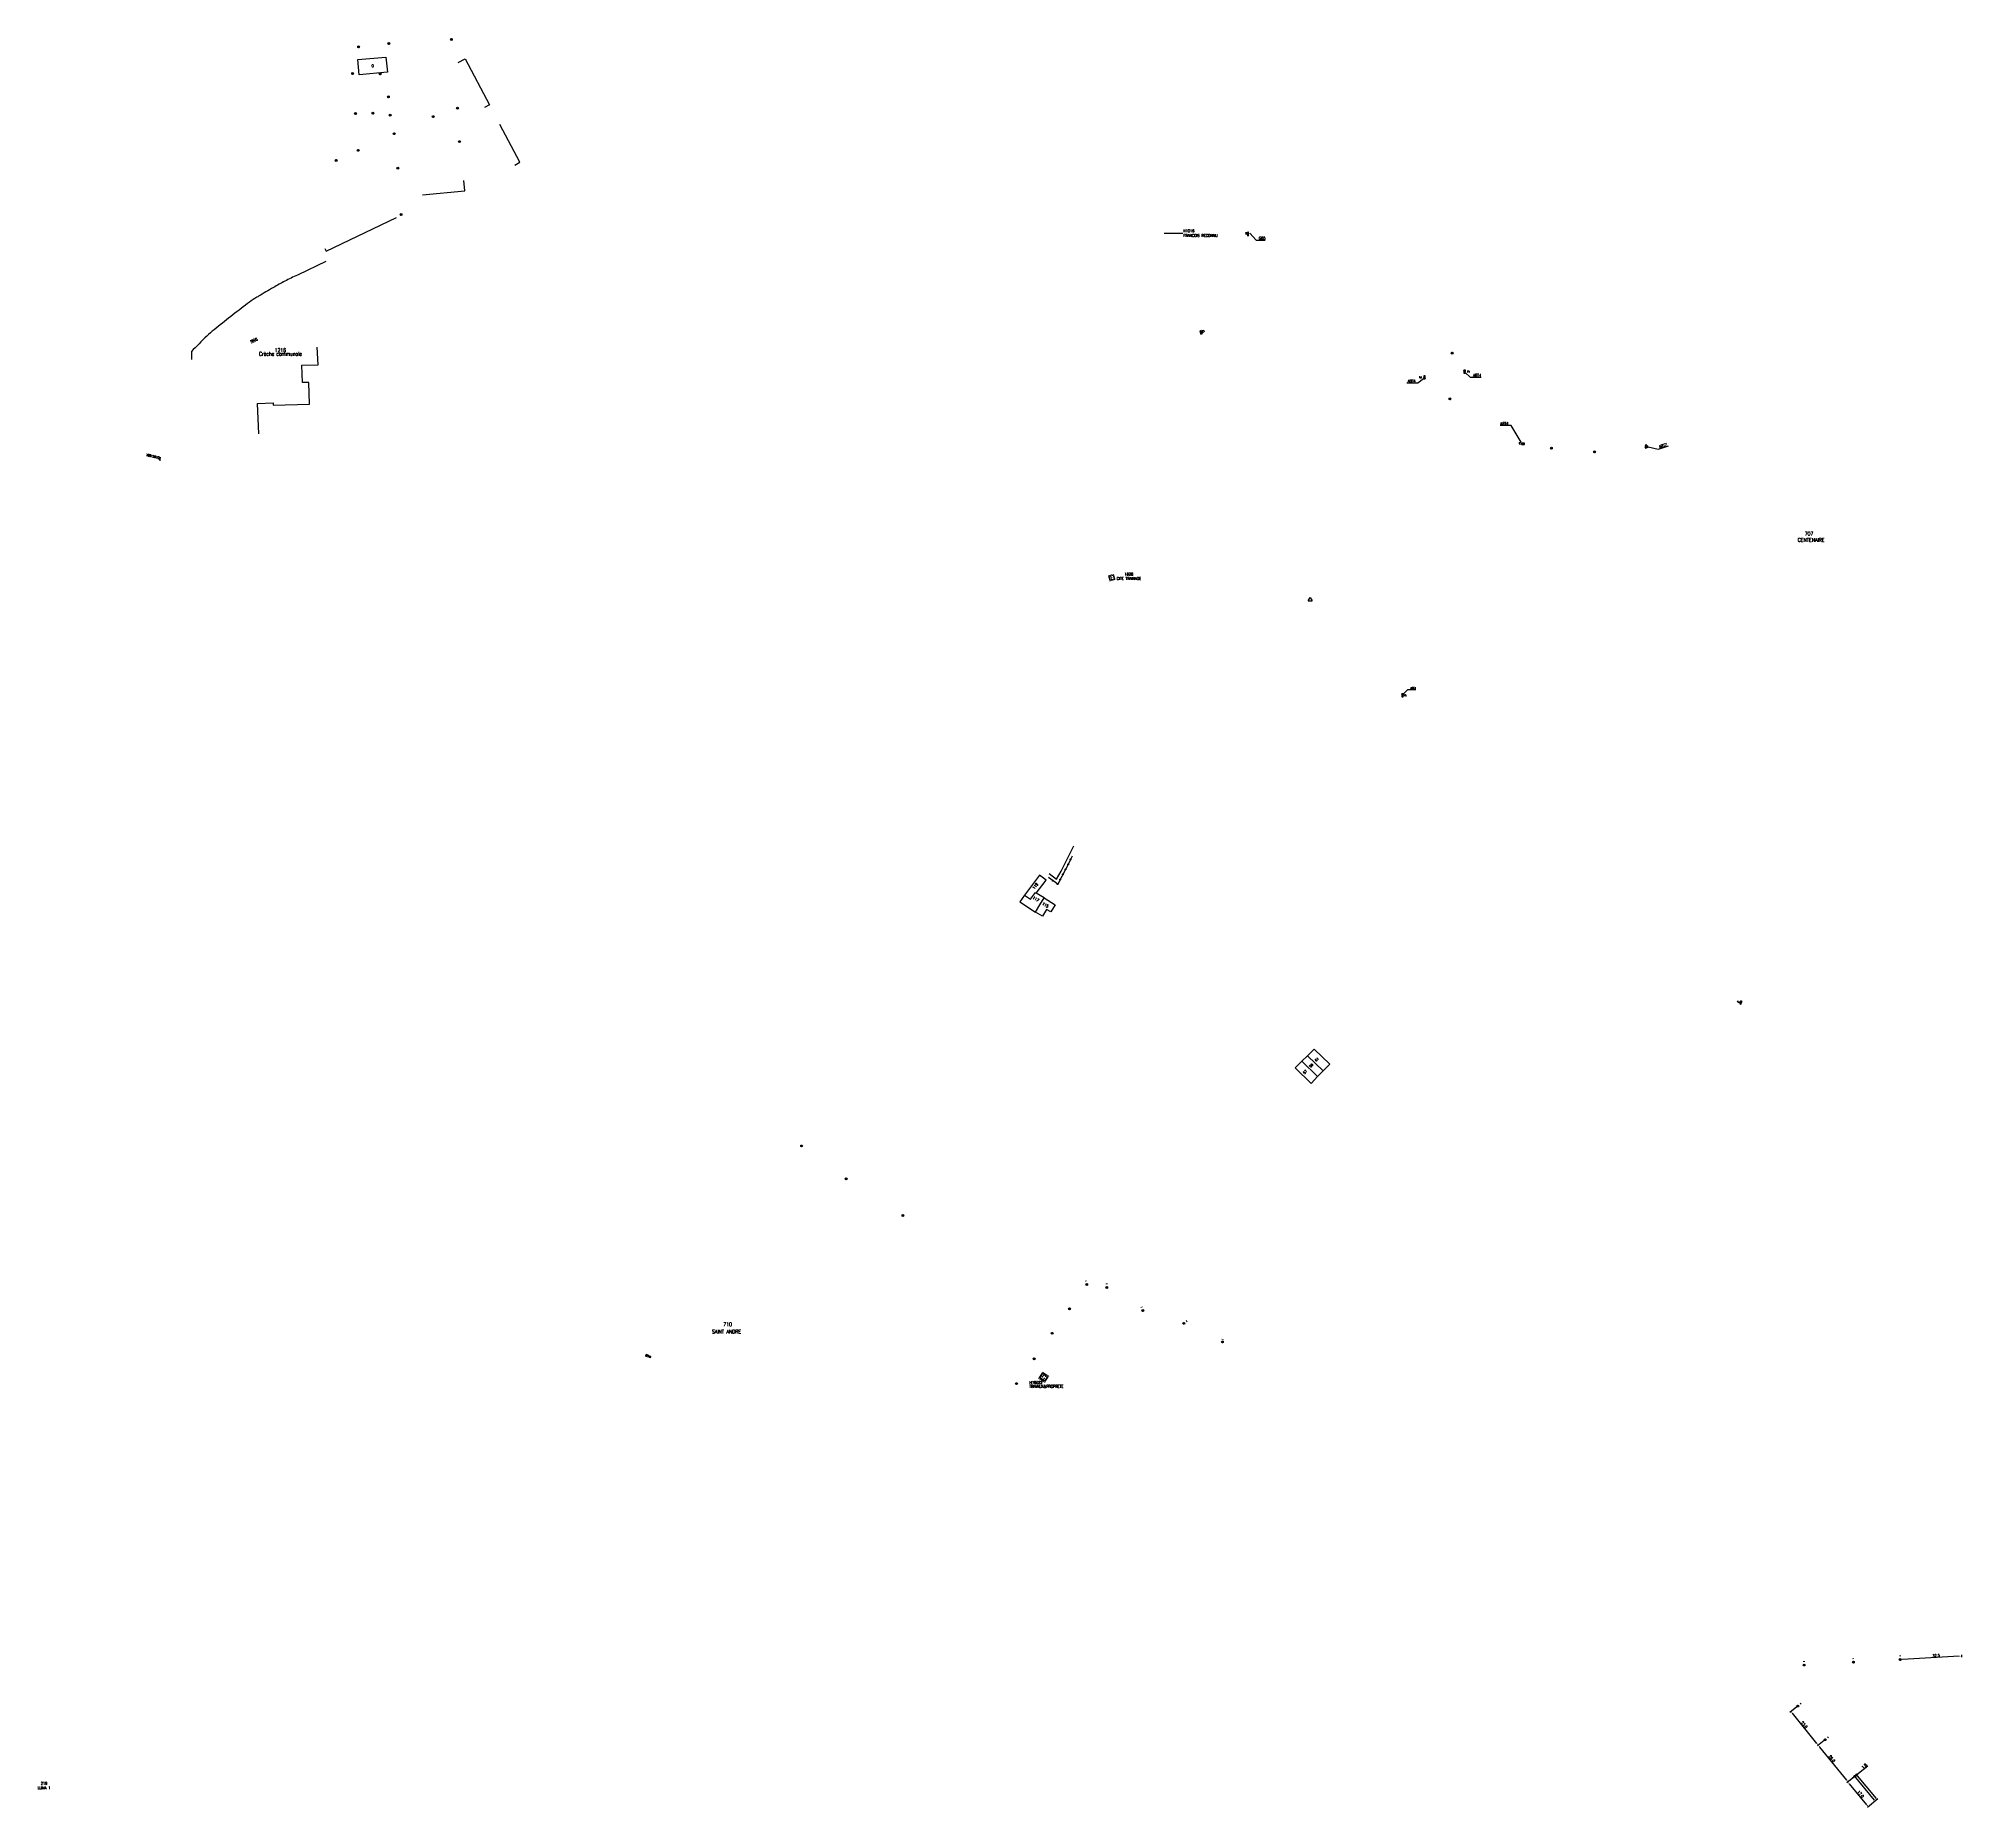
# Model space of a CAD drawing. Header units: millimetres. Extents: x 156980 to 157999, y 121028 to 121966.
import ezdxf
from ezdxf.enums import TextEntityAlignment as Align

# ---------------------------------------------------------------- set-up
doc = ezdxf.new("R2010")
doc.units = ezdxf.units.MM
doc.layers.get('0').update_dxf_attribs({"linetype": 'CONTINUOUS'})
doc.layers.get('DEFPOINTS').update_dxf_attribs({"linetype": 'CONTINUOUS'})
for name, color, linetype in [('BB01', 7, 'CONTINUOUS'), ('BB06', 7, 'CONTINUOUS'), ('BF01', 7, 'CONTINUOUS'), ('BR12', 7, 'CONTINUOUS'), ('G_210', 7, 'CONTINUOUS'), ('M_200', 7, 'CONTINUOUS'), ('W0008', 7, 'CONTINUOUS'), ('W0100', 7, 'CONTINUOUS'), ('W0430', 7, 'CONTINUOUS'), ('W0432', 7, 'CONTINUOUS'), ('W0469', 7, 'CONTINUOUS'), ('W0991', 7, 'CONTINUOUS')]:
    doc.layers.add(name, color=color, linetype=linetype)
doc.styles.add('B_ROMANS', font='ROMANS.shx', dxfattribs={"width": 0.75})
doc.styles.add('G_ROMANS', font='ROMANS.SHX', dxfattribs={"width": 0.75})
doc.styles.add('M_ROMANS', font='ROMANS.shx', dxfattribs={"width": 0.75})
doc.styles.get("Standard").update_dxf_attribs({"font": 'romans.shx', "width": 0.85})
doc.dimstyles.get("Standard").update_dxf_attribs({"dimtxt": 1.5, "dimasz": 1.2, "dimexe": 0.625, "dimexo": 0.625, "dimgap": 0.25, "dimtad": 1, "dimdec": 1, "dimzin": 0, "dimdsep": 46, "dimtxsty": 'Standard', "dimcen": -0.5, "dimadec": 0, "dimazin": 0, "dimtfac": 1, "dimtdec": 1, "dimtmove": 0, "dimatfit": 3, "dimfxl": 0, "dimtolj": 1, "dimtzin": 0, "dimarcsym": 0})

# ---------------------------------------------------------------- blocks, each defined once
blk = doc.blocks.new('BR1201')
at = {"color": 0, "linetype": 'Continuous'}
for p, q in [((-1, -0.6), (0, 1.2)), ((0, 1.2), (1, -0.6)), ((-1, -0.6), (1, -0.6))]:
    blk.add_line(p, q, dxfattribs=at)
blk = doc.blocks.new('M_200_56')
at = {"color": 0, "linetype": 'Continuous', "const_width": 0.35, "flags": 128}
blk.add_lwpolyline([(2, 2), (2, -2), (-2, -2), (-2, 2)], close=True, dxfattribs=at)
at = {"color": 0, "linetype": 'Continuous'}
blk.add_lwpolyline([(-1.5, 1.5), (1.5, 1.5), (1.5, -1.5), (-1.5, -1.5)], close=True, dxfattribs=at)
at = {"color": 0, "linetype": 'Continuous', "width": 0.85}
blk.add_text('E', height=2.5, dxfattribs=at).set_placement((0, 0), align=Align.MIDDLE_CENTER)
for tag, p in [('NUM', (0, 15.1)), ('NOM', (0, 8.6))]:
    blk.add_attdef(tag, text='', height=4, dxfattribs=at).set_placement(p, align=Align.MIDDLE)
at = {"color": 0, "linetype": 'Continuous', "style": 'M_ROMANS', "width": 0.75, "flags": 3}
for tag, p in [('DEF_COUP', (-0.1, -7.5)), ('DEF_TYPE', (-0.1, -10)), ('DEF_LEG', (-0.1, -5))]:
    blk.add_attdef(tag, text='', height=1.2, dxfattribs=at).set_placement(p, align=Align.MIDDLE)
blk = doc.blocks.new('BR1209')
at = {"color": 0, "linetype": 'Continuous', "flags": 128}
for points in [[(-0.5, 0), (0.5, 0)], [(0, 0.5), (0, -0.5)]]:
    blk.add_lwpolyline(points, dxfattribs=at)
at = {"color": 0, "linetype": 'Continuous'}
blk.add_circle((0, 0), 0.5, dxfattribs=at)
at = {"color": 0, "linetype": 'Continuous', "style": 'B_ROMANS', "width": 0.75}
blk.add_attdef('NUM', text='', height=1.2, dxfattribs=at).set_placement((0, 2), align=Align.MIDDLE)
at = {"color": 0, "linetype": 'Continuous', "style": 'B_ROMANS', "width": 0.75, "flags": 3}
for tag, p in [('DEF_LEG', (0, -10)), ('DEF_COUP', (0, -12.5)), ('DEF_TYPE', (0, -15))]:
    blk.add_attdef(tag, text='', height=1.2, dxfattribs=at).set_placement(p, align=Align.MIDDLE)
blk = doc.blocks.new('br1208')
at = {"color": 0, "linetype": 'Continuous', "flags": 128}
for points in [[(0, 0), (-0.5, 0)], [(0.5, 0.75), (0, 0.75), (0, -0.75)]]:
    blk.add_lwpolyline(points, dxfattribs=at)
at = {"color": 0, "linetype": 'Continuous', "style": 'B_ROMANS', "width": 0.75}
blk.add_attdef('NUM', text='', height=1.2, dxfattribs=at).set_placement((0, 2), align=Align.MIDDLE)
at = {"color": 0, "linetype": 'Continuous', "style": 'B_ROMANS', "width": 0.75, "flags": 3}
for tag, p in [('DEF_LEG', (0, -10)), ('DEF_COUP', (0, -12.5)), ('DEF_TYPE', (0, -15))]:
    blk.add_attdef(tag, text='', height=1.2, dxfattribs=at).set_placement(p, align=Align.MIDDLE)
blk = doc.blocks.new('G_210_17')
at = {"color": 0, "linetype": 'Continuous', "const_width": 0.35, "flags": 128}
blk.add_lwpolyline([(2, 2), (2, -2), (-2, -2), (-2, 2)], close=True, dxfattribs=at)
at = {"color": 0, "linetype": 'Continuous'}
blk.add_lwpolyline([(-1.5, 1.5), (1.5, 1.5), (1.5, -1.5), (-1.5, -1.5)], close=True, dxfattribs=at)
at = {"color": 0, "linetype": 'Continuous', "style": 'G_ROMANS', "width": 0.75}
blk.add_text('G', height=2.5, dxfattribs=at).set_placement((0, 0), align=Align.MIDDLE_CENTER)
for tag, height, p in [('NUM', 4, (0, 14)), ('NOM', 4, (0, 9)), ('BCL', 3, (0, 5))]:
    blk.add_attdef(tag, text='', height=height, dxfattribs=at).set_placement(p, align=Align.MIDDLE)
at = {"color": 0, "linetype": 'Continuous', "style": 'G_ROMANS', "width": 0.75, "flags": 3}
for tag, p in [('DEF_COUP', (0.1, -7.6)), ('DEF_TYPE', (0.1, -10.1)), ('DEF_LEG', (0.1, -5.1))]:
    blk.add_attdef(tag, text='', height=1.2, dxfattribs=at).set_placement(p, align=Align.MIDDLE)
blk = doc.blocks.new('*D5')
at = {"layer": 'BR12', "color": 0, "linetype": 'Continuous', "lineweight": -2, "transparency": 16777216}
for p, q in [((157944.3, 121045.8), (157938.7, 121041.2)), ((157949.3, 121029.5), (157940, 121040.7)), ((157955.1, 121032.7), (157949.6, 121028.1))]:
    blk.add_line(p, q, dxfattribs=at)
at = {"layer": 'BR12', "color": 0, "linetype": 'Continuous', "transparency": 16777216}
for points in [[(157940.1, 121040.8), (157939.8, 121040.6), (157939.2, 121041.6)], [(157949.5, 121029.6), (157949.1, 121029.3), (157950.1, 121028.5)]]:
    blk.add_solid(points, dxfattribs=at)
at = {"layer": 'DEFPOINTS', "color": 0, "linetype": 'Continuous', "transparency": 16777216}
for p in [(157939.2, 121041.6), (157944.8, 121046.2), (157955.6, 121033.1)]:
    blk.add_point(p, dxfattribs=at)
at = {"layer": 'BR12', "color": 0, "linetype": 'Continuous', "transparency": 16777216, "insert": (157945.9, 121035.2), "char_height": 1.5, "attachment_point": 5, "rotation": 309.6597}
blk.add_mtext('\\A1;17.0', dxfattribs=at)
blk = doc.blocks.new('*D6')
at = {"layer": 'BR12', "color": 0, "linetype": 'Continuous', "lineweight": -2, "transparency": 16777216}
for p, q in [((157944.9, 121046.3), (157949.7, 121050.3)), ((157942, 121043.9), (157941.1, 121043.2)), ((157953.4, 121032.1), (157942.5, 121045.2)), ((157942.9, 121044.7), (157943.9, 121045.5)), ((157954.4, 121032.9), (157943.5, 121046))]:
    blk.add_line(p, q, dxfattribs=at)
at = {"layer": 'BR12', "color": 0, "linetype": 'Continuous', "transparency": 16777216}
for points in [[(157941.9, 121044.1), (157942.1, 121043.8), (157942.9, 121044.7)], [(157944.7, 121046.5), (157945, 121046.1), (157943.9, 121045.5)]]:
    blk.add_solid(points, dxfattribs=at)
at = {"layer": 'DEFPOINTS', "color": 0, "linetype": 'Continuous', "transparency": 16777216}
for p in [(157942.9, 121044.7), (157953.8, 121031.6), (157954.8, 121032.4)]:
    blk.add_point(p, dxfattribs=at)
at = {"layer": 'BR12', "color": 0, "linetype": 'Continuous', "transparency": 16777216, "insert": (157947.9, 121050.1), "char_height": 1.5, "attachment_point": 5, "rotation": 39.586}
blk.add_mtext('\\A1;1.8', dxfattribs=at)
blk = doc.blocks.new('*D7')
at = {"layer": 'BR12', "color": 0, "linetype": 'Continuous', "lineweight": -2, "transparency": 16777216}
for p, q in [((157926.7, 121063.7), (157923.1, 121060.8)), ((157938.6, 121042.7), (157924.3, 121060.2)), ((157942.4, 121044.3), (157938.8, 121041.4))]:
    blk.add_line(p, q, dxfattribs=at)
at = {"layer": 'BR12', "color": 0, "linetype": 'Continuous', "transparency": 16777216}
for points in [[(157924.5, 121060.4), (157924.1, 121060.1), (157923.5, 121061.2)], [(157938.7, 121042.8), (157938.4, 121042.6), (157939.3, 121041.8)]]:
    blk.add_solid(points, dxfattribs=at)
at = {"layer": 'DEFPOINTS', "color": 0, "linetype": 'Continuous', "transparency": 16777216}
for p in [(157923.5, 121061.2), (157927.2, 121064.1), (157942.9, 121044.7)]:
    blk.add_point(p, dxfattribs=at)
at = {"layer": 'BR12', "color": 0, "linetype": 'Continuous', "transparency": 16777216, "insert": (157930.7, 121054), "char_height": 1.5, "attachment_point": 5, "rotation": 309.1123}
blk.add_mtext('\\A1;25.0', dxfattribs=at)
blk = doc.blocks.new('*D8')
at = {"layer": 'BR12', "color": 0, "linetype": 'Continuous', "lineweight": -2, "transparency": 16777216}
for p, q in [((157912.1, 121081.6), (157908.5, 121078.6)), ((157922.8, 121062.1), (157909.8, 121078.1)), ((157926.7, 121063.7), (157923.1, 121060.8))]:
    blk.add_line(p, q, dxfattribs=at)
at = {"layer": 'BR12', "color": 0, "linetype": 'Continuous', "transparency": 16777216}
for points in [[(157909.9, 121078.2), (157909.6, 121078), (157909, 121079)], [(157922.9, 121062.2), (157922.6, 121062), (157923.5, 121061.2)]]:
    blk.add_solid(points, dxfattribs=at)
at = {"layer": 'DEFPOINTS', "color": 0, "linetype": 'Continuous', "transparency": 16777216}
for p in [(157912.6, 121082), (157909, 121079), (157927.1, 121064.1)]:
    blk.add_point(p, dxfattribs=at)
at = {"layer": 'BR12', "color": 0, "linetype": 'Continuous', "transparency": 16777216, "insert": (157916, 121072), "char_height": 1.5, "attachment_point": 5, "rotation": 309.1531}
blk.add_mtext('\\A1;23.0', dxfattribs=at)
blk = doc.blocks.new('*D9')
at = {"layer": 'BR12', "color": 0, "linetype": 'Continuous', "lineweight": -2, "transparency": 16777216}
for p, q in [((157966.9, 121107.2), (157967, 121105.9)), ((157998.2, 121108.4), (157968.2, 121106.6)), ((157999.4, 121109.1), (157999.5, 121107.8))]:
    blk.add_line(p, q, dxfattribs=at)
at = {"layer": 'BR12', "color": 0, "linetype": 'Continuous', "transparency": 16777216}
for points in [[(157968.2, 121106.8), (157968.2, 121106.4), (157967, 121106.5)], [(157998.2, 121108.6), (157998.2, 121108.2), (157999.4, 121108.5)]]:
    blk.add_solid(points, dxfattribs=at)
at = {"layer": 'DEFPOINTS', "color": 0, "linetype": 'Continuous', "transparency": 16777216}
for p in [(157966.9, 121107.8), (157967, 121106.5), (157999.4, 121109.7)]:
    blk.add_point(p, dxfattribs=at)
at = {"layer": 'BR12', "color": 0, "linetype": 'Continuous', "transparency": 16777216, "insert": (157986, 121108.7), "char_height": 1.5, "attachment_point": 5, "rotation": 3.4162}
blk.add_mtext('\\A1;32.5', dxfattribs=at)
blk = doc.blocks.new('BF0101')
at = {"color": 0, "linetype": 'Continuous'}
for radius in [0.25, 0.15]:
    blk.add_circle((0, 0), radius, dxfattribs=at)
blk = doc.blocks.new('T469')
at = {"color": 0, "linetype": 'Continuous', "flags": 128}
for points in [[(-0.4, 0.4), (0.4, -0.4)], [(-0.4, -0.4), (0.4, 0.4)]]:
    blk.add_lwpolyline(points, dxfattribs=at)
at = {"color": 0, "linetype": 'Continuous'}
blk.add_circle((0, 0), 0.5, dxfattribs=at)
blk = doc.blocks.new('*U13')
at = {"flags": 128}
for points in [[(0.8, 0.8), (-0.8, 0.8)], [(-0.8, 0.8), (-0.8, 0)], [(0.8, 0.8), (-0.8, 0)], [(-0.8, 0), (0.8, 0)], [(-0.3, 1.7), (0.5, 1.7)], [(-0.3, 1.7), (-0.3, 0.9)], [(-0.3, 1.3), (0.1, 1.3)], [(-0.3, 0.9), (0.5, 0.9)], [(0.8, 0), (0.8, 0.8)]]:
    blk.add_lwpolyline(points, dxfattribs=at)
blk = doc.blocks.new('*U14')
at = {"flags": 128}
for points in [[(0.8, 0.8), (-0.8, 0.8)], [(-0.8, 0.8), (-0.8, 0)], [(0.8, 0.8), (-0.8, 0)], [(-0.8, 0), (0.8, 0)], [(-0.3, 2.8), (0.5, 2.8)], [(-0.3, 2.8), (-0.3, 2)], [(-0.3, 2.4), (0.1, 2.4)], [(-0.3, 2), (0.5, 2)], [(0.8, 0), (0.8, 0.8)]]:
    blk.add_lwpolyline(points, dxfattribs=at)
blk = doc.blocks.new('*U15')
at = {"flags": 128}
for points in [[(0.8, 0.8), (-0.8, 0.8)], [(-0.8, 0.8), (-0.8, 0)], [(0.8, 0.8), (-0.8, 0)], [(-0.8, 0), (0.8, 0)], [(-0.5, 2.8), (0.3, 2.8)], [(-0.5, 2.8), (-0.5, 2)], [(-0.5, 2.4), (-0.1, 2.4)], [(-0.5, 2), (0.3, 2)], [(0.8, 0), (0.8, 0.8)]]:
    blk.add_lwpolyline(points, dxfattribs=at)
blk = doc.blocks.new('T430')
at = {"flags": 128}
for points in [[(0.8, 0.8), (-0.8, 0.8)], [(-0.8, 0.8), (-0.8, 0)], [(0.8, 0.8), (-0.8, 0)], [(-0.8, 0), (0.8, 0)], [(-0.4, 2.1), (0.4, 2.1)], [(-0.4, 2.1), (-0.4, 1.3)], [(-0.4, 1.7), (0, 1.7)], [(-0.4, 1.3), (0.4, 1.3)], [(0.8, 0), (0.8, 0.8)]]:
    blk.add_lwpolyline(points, dxfattribs=at)
blk = doc.blocks.new('*U17')
at = {"layer": 'G_210', "color": 0, "linetype": 'Continuous', "const_width": 0.35, "flags": 128}
blk.add_lwpolyline([(2.3, 1.6), (2.3, 0), (0, 0), (0, 1.6)], close=True, dxfattribs=at)
at = {"layer": 'G_210', "color": 0, "linetype": 'Continuous'}
blk.add_lwpolyline([(0.5, 1.1), (1.8, 1.1), (1.8, 0.5), (0.5, 0.5)], close=True, dxfattribs=at)
at = {"layer": 'G_210', "insert": (3.2, 0.8), "char_height": 1.44, "width": 1.307, "attachment_point": 5}
blk.add_mtext('G', dxfattribs=at)
at = {"layer": 'G_210', "color": 0, "linetype": 'Continuous', "width": 0.75}
for tag, height, p in [('NUM', 2, (2, 12.5)), ('NOM', 2, (2, 9.7)), ('BCL', 1.5, (2, 7))]:
    blk.add_attdef(tag, text='', height=height, dxfattribs=at).set_placement(p, align=Align.MIDDLE)
at = {"layer": 'G_210', "color": 0, "linetype": 'Continuous', "width": 0.75, "flags": 3}
for tag, p in [('DEF_COUP', (2.1, -5.6)), ('DEF_TYPE', (2.1, -8.1)), ('DEF_LEG', (2.1, -3.1))]:
    blk.add_attdef(tag, text='', height=1.2, dxfattribs=at).set_placement(p, align=Align.MIDDLE)
blk = doc.blocks.new('*U19')
at = {"flags": 128}
for points in [[(0.8, 0.8), (-0.8, 0.8)], [(-0.8, 0.8), (-0.8, 0)], [(0.8, 0.8), (-0.8, 0)], [(-0.8, 0), (0.8, 0)], [(0.8, 0), (0.8, 0.8)], [(-0.3, -0.3), (0.5, -0.3)], [(-0.3, -0.3), (-0.3, -1.1)], [(-0.3, -1.1), (0.5, -1.1)], [(0.1, -0.7), (0.5, -0.7)], [(0.5, -1.1), (0.5, -0.7)]]:
    blk.add_lwpolyline(points, dxfattribs=at)
blk = doc.blocks.new('T432')
at = {"flags": 128}
for points in [[(0.8, 0.8), (-0.8, 0.8)], [(-0.8, 0.8), (-0.8, 0)], [(0.8, 0.8), (-0.8, 0)], [(-0.8, 0), (0.8, 0)], [(-0.4, 2.1), (0.4, 2.1)], [(-0.4, 2.1), (-0.4, 1.3)], [(-0.4, 1.3), (0.4, 1.3)], [(0, 1.7), (0.4, 1.7)], [(0.4, 1.3), (0.4, 1.7)], [(0.8, 0), (0.8, 0.8)]]:
    blk.add_lwpolyline(points, dxfattribs=at)
blk = doc.blocks.new('*U20')
at = {"flags": 128}
for points in [[(0.8, 0.8), (-0.8, 0.8)], [(-0.8, 0.8), (-0.8, 0)], [(0.8, 0.8), (-0.8, 0)], [(-0.8, 0), (0.8, 0)], [(0.8, 0), (0.8, 0.8)], [(1.1, 0.8), (1.9, 0.8)], [(1.1, 0.8), (1.1, 0)], [(1.5, 0.4), (1.9, 0.4)], [(1.9, 0), (1.9, 0.4)], [(1.1, 0), (1.9, 0)]]:
    blk.add_lwpolyline(points, dxfattribs=at)
blk = doc.blocks.new('*U22')
at = {"flags": 128}
for points in [[(-2, 0.9), (-1.2, 0.9)], [(-2, 0.9), (-2, 0.1)], [(-2, 0.5), (-1.6, 0.5)], [(-2, 0.1), (-1.2, 0.1)], [(0.8, 0.8), (-0.8, 0.8)], [(-0.8, 0.8), (-0.8, 0)], [(0.8, 0.8), (-0.8, 0)], [(-0.8, 0), (0.8, 0)], [(0.8, 0), (0.8, 0.8)]]:
    blk.add_lwpolyline(points, dxfattribs=at)

msp = doc.modelspace()

# ---------------------------------------------------------------- linework, layer by layer
at = {"layer": 'BB01', "color": 252, "flags": 128}
for points in [[(157149.1, 121955.04), (157164.03, 121956.4), (157164.85, 121948.34), (157149.85, 121946.98), (157149.11, 121955.04)], [(157202.24, 121953.47), (157205.98, 121955.45), (157218.94, 121931.03), (157216.26, 121929.61)], [(157232.37, 121899.17), (157235.09, 121900.62), (157224.48, 121920.6)], [(157183.44, 121883.36), (157205.89, 121885.43), (157205.38, 121890.97)], [(157131.57, 121854.93), (157132.29, 121853.43), (157169.56, 121871.4)], [(157096.55, 121756.58), (157095.97, 121772.74), (157104.19, 121773.04), (157104.23, 121771.75), (157123.43, 121772.4), (157123.13, 121783.77), (157119.77, 121783.76), (157119.46, 121792.95), (157128.05, 121793.23), (157127.5, 121802.57)], [(157510.6, 121522.63), (157502.69, 121511.92), (157505.74, 121509.8), (157508.35, 121513.45), (157508.84, 121513.09), (157514.14, 121519.96), (157510.6, 121522.63)], [(157512.96, 121510.54), (157518.81, 121506.91), (157516.51, 121503.11), (157514.33, 121504.34), (157512.15, 121500.77), (157508.36, 121503.03)]]:
    msp.add_lwpolyline(points, dxfattribs=at)
at = {"layer": 'BB01', "color": 252}
msp.add_lwpolyline([(157515.76, 121523.45), (157519.53, 121520.39), (157521.98, 121524.66), (157524.29, 121529.27), (157524.29, 121529.27), (157524.29, 121529.27), (157528.7, 121538.09)], dxfattribs=at)
at = {"layer": 'BB06', "color": 252, "flags": 128}
msp.add_lwpolyline([(157502.69, 121511.92), (157500.13, 121508.38), (157508.36, 121503.03), (157510.77, 121506.82), (157512.96, 121510.54), (157508.84, 121513.09), (157508.84, 121513.09), (157508.84, 121513.09)], dxfattribs=at)
at = {"layer": 'BF01', "color": 252, "flags": 128}
msp.add_lwpolyline([(157527.79, 121532.68), (157527.04, 121530.95), (157526.57, 121530.03), (157520.24, 121517.73), (157515.29, 121521.35)], dxfattribs=at)
at = {"layer": 'W0008', "color": 252, "flags": 128}
msp.add_lwpolyline([(157132.17, 121848), (157117.45, 121840.98), (157117.03, 121840.79, 0.0126253), (157110.41, 121837.58, 0.0133533), (157104.3, 121834.21, 0.001278), (157096.5, 121829.61, 0.0052751), (157094.56, 121828.44, 0.0244932), (157090.62, 121825.71, 0.0048238), (157072.87, 121811.83, 0.0235752), (157069.02, 121808.45, 0.0110034), (157060.87, 121800.22), (157060.94, 121796.04)], format="xyb", dxfattribs=at)
at = {"layer": 'W0100', "color": 253, "flags": 128}
for points in [[(157654.54, 121412.14), (157658.01, 121415.74), (157660.91, 121418.74), (157664.44, 121422.39), (157656.13, 121430.22), (157652.58, 121426.72), (157649.71, 121423.89), (157646.21, 121420.43), (157654.54, 121412.14)], [(157658.01, 121415.74), (157649.71, 121423.89)], [(157660.91, 121418.74), (157652.58, 121426.72)]]:
    msp.add_lwpolyline(points, dxfattribs=at)

# ---------------------------------------------------------------- block references
at = {"layer": 'BF01', "color": 252}
for p, rotation in [((157527.04, 121530.95), 243.4169696981189), ((157517.71, 121519.58), 143.7974107098892), ((157521.55, 121520.28), 242.7462557215615), ((157522.92, 121522.95), 242.7462557215615), ((157524.3, 121525.61), 242.7462557215615), ((157525.67, 121528.28), 242.7462557215615), ((157520.13, 121517.81), 143.7974107098892)]:
    msp.add_blockref('BF0101', p, dxfattribs=dict(at, rotation=rotation))
at = {"layer": 'BR12', "color": 252}
ref = msp.add_blockref('br1208', (157044.09, 121743.07), dxfattribs=at)
ref.add_attrib('NUM', '10615610', dxfattribs={"layer": '0', "color": 0, "linetype": 'Continuous', "height": 1.2, "rotation": 347, "style": 'B_ROMANS', "width": 0.75}).set_placement((157040.33, 121744.71), align=Align.MIDDLE)
for name, p in [('BR1201', (157654.08, 121668.71)), ('BR1209', (157384.42, 121378.96)), ('BR1209', (157408.09, 121361.53)), ('BR1209', (157438.17, 121342.12)), ('BR1209', (157526.47, 121292.64)), ('BR1209', (157517.28, 121279.62)), ('BR1209', (157507.69, 121266.06)), ('BR1209', (157498.4, 121252.93))]:
    msp.add_blockref(name, p, dxfattribs=at)
for p, rotation in [((157535.57, 121305.46), 12.56914383068112), ((157565.36, 121291.69), 19.34708375035972), ((157587.09, 121284.89), 305.842419768324), ((157915.98, 121103.72), 2.227040460755805), ((157942.11, 121105.18), 2.635308710131722), ((157966.98, 121106.61), 2.501747746566871), ((157912.62, 121081.97), 309.3049844909955), ((157927.15, 121064.12), 310.0886230312873), ((157942.93, 121044.7), 309.03171640145)]:
    msp.add_blockref('BR1209', p, dxfattribs=dict(at, rotation=rotation)).add_auto_attribs({'NUM': '-'})
msp.add_blockref('BR1209', (157546.19, 121303.91), dxfattribs=at).add_auto_attribs({'NUM': '-'})
ref = msp.add_blockref('BR1209', (157607.51, 121275.04), dxfattribs=dict(at, rotation=336.3787278508942))
ref.add_attrib('NUM', '-', dxfattribs={"layer": '0', "color": 0, "linetype": 'Continuous', "height": 1.2, "rotation": 336.37873, "style": 'B_ROMANS', "width": 0.75}).set_placement((157607.73, 121276.39), align=Align.MIDDLE)
at = {"layer": 'G_210'}
ref = msp.add_blockref('*U17', (157092.73, 121804.68), dxfattribs=dict(at, rotation=24.15806038047053))
ref.add_attrib('NUM', '1216', dxfattribs={"color": 0, "linetype": 'Continuous', "height": 2, "width": 0.75}).set_placement((157108.05, 121801), align=Align.MIDDLE)
ref.add_attrib('NOM', 'Crèche communale', dxfattribs={"color": 0, "linetype": 'Continuous', "height": 2, "width": 0.75}).set_placement((157108.05, 121799.03), align=Align.MIDDLE)
ref = msp.add_blockref('G_210_17', (157512.77, 121256.33), dxfattribs=dict(at, rotation=327.6604418305919))
ref.add_attrib('NUM', 'H19022', dxfattribs={"layer": '0', "color": 0, "linetype": 'Continuous', "height": 1.5, "style": 'G_ROMANS', "width": 0.75}).set_placement((157508.69, 121253.51), align=Align.MIDDLE)
ref.add_attrib('NOM', 'TRAVAUX&PROPRETE', dxfattribs={"layer": '0', "color": 0, "linetype": 'Continuous', "height": 1.5, "style": 'G_ROMANS', "width": 0.75}).set_placement((157514.2, 121251.47), align=Align.MIDDLE)
at = {"layer": 'M_200'}
ref = msp.add_blockref('M_200_56', (157548.86, 121680.36), dxfattribs=dict(at, xscale=0.7545471306203401, yscale=0.7545471306203401, zscale=0.7545471306203401, rotation=15.29248831877592))
ref.add_attrib('NUM', '1828', dxfattribs={"layer": '0', "color": 0, "linetype": 'Continuous', "height": 1.509, "rotation": 0.00564, "width": 0.85}).set_placement((157557.89, 121682.23), align=Align.MIDDLE)
ref.add_attrib('NOM', 'CITE TRAINAGE', dxfattribs={"layer": '0', "color": 0, "linetype": 'Continuous', "height": 1.5091, "rotation": 0.00564, "width": 0.85}).set_placement((157557.98, 121679.88), align=Align.MIDDLE)
at = {"layer": 'W0430'}
for name, p, rotation in [('*U14', (157715.05, 121786.52), 87.86533774861097), ('*U15', (157735.53, 121789.59), 266.1784749872872), ('*U13', (157832.62, 121749.23), 19.86229265320658), ('T430', (157882.78, 121454.92), 65.40263367029847)]:
    msp.add_blockref(name, p, dxfattribs=dict(at, rotation=rotation))
at = {"layer": 'W0430', "color": 252, "ltscale": 0.5, "rotation": 354.7425819694293}
msp.add_blockref('*U22', (157766.85, 121750.97), dxfattribs=at)
at = {"layer": 'W0430', "color": 253, "ltscale": 0.5, "rotation": 264.8633139153313}
msp.add_blockref('T430', (157702.68, 121617.93), dxfattribs=at)
at = {"layer": 'W0432'}
for name, p, rotation in [('*U19', (157620.81, 121862.68), 13.82202479040108), ('T432', (157595.85, 121810.29), 293.6573512855444), ('*U20', (157302.47, 121267.32), 342.4833680294282)]:
    msp.add_blockref(name, p, dxfattribs=dict(at, rotation=rotation))
at = {"layer": 'W0469'}
for p in [(157149.52, 121961.81), (157198.69, 121965.79), (157146.36, 121947.71), (157161, 121947.47), (157165.29, 121935.37), (157201.94, 121929.28), (157147.91, 121926.49), (157157.12, 121926.63), (157166.23, 121925.63), (157189.1, 121924.84), (157149.24, 121906.93), (157168.33, 121915.78), (157203, 121911.58), (157137.59, 121901.61), (157170.29, 121897.5), (157172.02, 121872.89), (157728.22, 121775.16), (157781.98, 121748.99), (157804.92, 121747.06)]:
    msp.add_blockref('T469', p, dxfattribs=at)
for p, rotation in [((157165.55, 121963.58), 186.3174969253397), ((157729.34, 121799.44), 258.6845970505975)]:
    msp.add_blockref('T469', p, dxfattribs=dict(at, rotation=rotation))

# ---------------------------------------------------------------- texts
at = {"layer": 'BB01', "color": 252, "width": 0.85}
for s, p in [('219', (156982.73, 121041)), ('LUMA 1', (156982.73, 121038.57))]:
    msp.add_text(s, height=1.5, dxfattribs=at).set_placement(p, align=Align.MIDDLE)
at = {"layer": 'BB06', "color": 252, "width": 0.85}
for s, rotation, p in [('0', 6.64918, (157156.5, 121950.95)), ('119', 53.78446, (157507.91, 121514.95)), ('117', 328.35008, (157506.71, 121510.17)), ('115', 329.37879, (157511.81, 121506.98))]:
    msp.add_text(s, height=1.5, rotation=rotation, dxfattribs=at).set_placement(p)
at = {"layer": 'M_200', "color": 252, "width": 0.85}
for s, p in [('710', (157342.87, 121283.37)), ('SAINT ANDRE', (157336.87, 121279.53))]:
    msp.add_text(s, height=2, dxfattribs=at).set_placement(p)
at = {"layer": 'M_200', "color": 252, "insert": (157912.59, 121704.69), "char_height": 2, "width": 13.0108, "attachment_point": 1}
msp.add_mtext('   707\\PCENTENAIRE', dxfattribs=at)
at = {"layer": 'W0100', "color": 252, "insert": (157586.8, 121865.02), "char_height": 1.5, "attachment_point": 1, "rotation": 0.03345}
msp.add_mtext('\\A1;H1016\\PFRANCOIS RECONNU', dxfattribs=at)
at = {"layer": 'W0430', "color": 252, "char_height": 1.5}
for s, insert, attachment_point in [('ABT4', (157710.05, 121783.82), 9), ('ABT4', (157740.45, 121786.93), 7), ('\\A1;ABT4', (157759.24, 121761.32), 9)]:
    msp.add_mtext(s, dxfattribs=dict(at, insert=insert, attachment_point=attachment_point))
at = {"layer": 'W0430', "color": 252, "linetype": 'Continuous', "insert": (157839.37, 121748.93), "char_height": 1.5, "attachment_point": 7, "rotation": 19.38803}
msp.add_mtext('ABT7', dxfattribs=at)
at = {"layer": 'W0430', "color": 253, "linetype": 'Continuous', "ltscale": 0.5, "insert": (157707.27, 121621.2), "char_height": 1, "attachment_point": 7}
msp.add_mtext('\\A1;ABT4', dxfattribs=at)
at = {"layer": 'W0432', "linetype": 'Continuous', "insert": (157626.88, 121859.65), "char_height": 1.5, "attachment_point": 7}
msp.add_mtext('\\A1;G65', dxfattribs=at)
at = {"layer": 'W0991', "color": 253}
for s, p in [('57', (157651.14, 121417.01)), ('59', (157654.34, 121420.45)), ('61', (157657.32, 121423.68))]:
    msp.add_text(s, height=1.25, rotation=45.98966, dxfattribs=at).set_placement(p)

# ---------------------------------------------------------------- dimensions: what is measured, and where the dimension line sits
at = {"layer": 'BR12', "color": 252, "linetype": 'Continuous'}
for base, p1, p2, angle, picture, middle in [((157966.99, 121106.53), (157999.35, 121109.75), (157966.91, 121107.81), 183.41621, '*D9', (157986.09, 121107.67)), ((157909.02, 121079.02), (157927.15, 121064.12), (157912.62, 121081.96), 129.15308, '*D8', (157915.26, 121071.36)), ((157923.54, 121061.16), (157942.93, 121044.7), (157927.16, 121064.1), 129.11228, '*D7', (157929.89, 121053.36)), ((157939.22, 121041.62), (157955.6, 121033.13), (157944.76, 121046.21), 129.65971, '*D5', (157945.1, 121034.52))]:
    dim = msp.add_linear_dim(base=base, p1=p1, p2=p2, angle=angle, dimstyle='Standard', dxfattribs=at)
    dim.commit()
    dim.dimension.update_dxf_attribs({"geometry": picture, "text_midpoint": middle, "dimtype": 161})
dim = msp.add_linear_dim(base=(157942.93, 121044.7), p1=(157954.76, 121032.44), p2=(157953.76, 121031.61), angle=219.58605, text='1.8', dimstyle='Standard', dxfattribs=at)
dim.commit()
dim.dimension.update_dxf_attribs({"geometry": '*D6', "text_midpoint": (157948.57, 121049.37), "dimtype": 161})

# ---------------------------------------------------------------- leaders
at = {"layer": 'W0100', "color": 252}
msp.add_leader([(157576.64, 121862.96), (157586.56, 121863)], dimstyle='Standard', override={"dimatfit": 0}, dxfattribs=at)
at = {"layer": 'W0430', "color": 252, "annotation_type": 0, "has_hookline": 1, "text_width": 4.37}
for points, hookline_direction in [([(157714.22, 121785.75), (157711.13, 121783.57), (157709.93, 121783.57)], 1), ([(157736.32, 121789.19), (157739, 121786.68), (157740.2, 121786.68)], 0), ([(157766.04, 121752.15), (157760.69, 121761.07), (157759.49, 121761.07)], 1)]:
    msp.add_leader(points, dimstyle='Standard', dxfattribs=dict(at, hookline_direction=hookline_direction))
at = {"layer": 'W0430', "color": 252, "linetype": 'Continuous', "annotation_type": 0, "has_hookline": 1, "hookline_direction": 0, "text_width": 4.31, "horizontal_direction": (0.943292, 0.331964, 0)}
msp.add_leader([(157833.32, 121749.65), (157838.68, 121748.42), (157839.81, 121748.82)], dimstyle='Standard', dxfattribs=at)
at = {"layer": 'W0430', "color": 253, "linetype": 'Continuous', "ltscale": 0.5, "annotation_type": 0, "has_hookline": 1, "hookline_direction": 0, "text_width": 2.91}
msp.add_leader([(157703.55, 121618.66), (157705.82, 121620.95), (157707.02, 121620.95)], dimstyle='Standard', dxfattribs=at)
at = {"layer": 'W0432', "linetype": 'Continuous', "annotation_type": 0, "has_hookline": 1, "hookline_direction": 0, "text_width": 3.34}
msp.add_leader([(157622.06, 121862.97), (157625.43, 121859.4), (157626.63, 121859.4)], dimstyle='Standard', dxfattribs=at)

doc.saveas('drawing.dxf')
